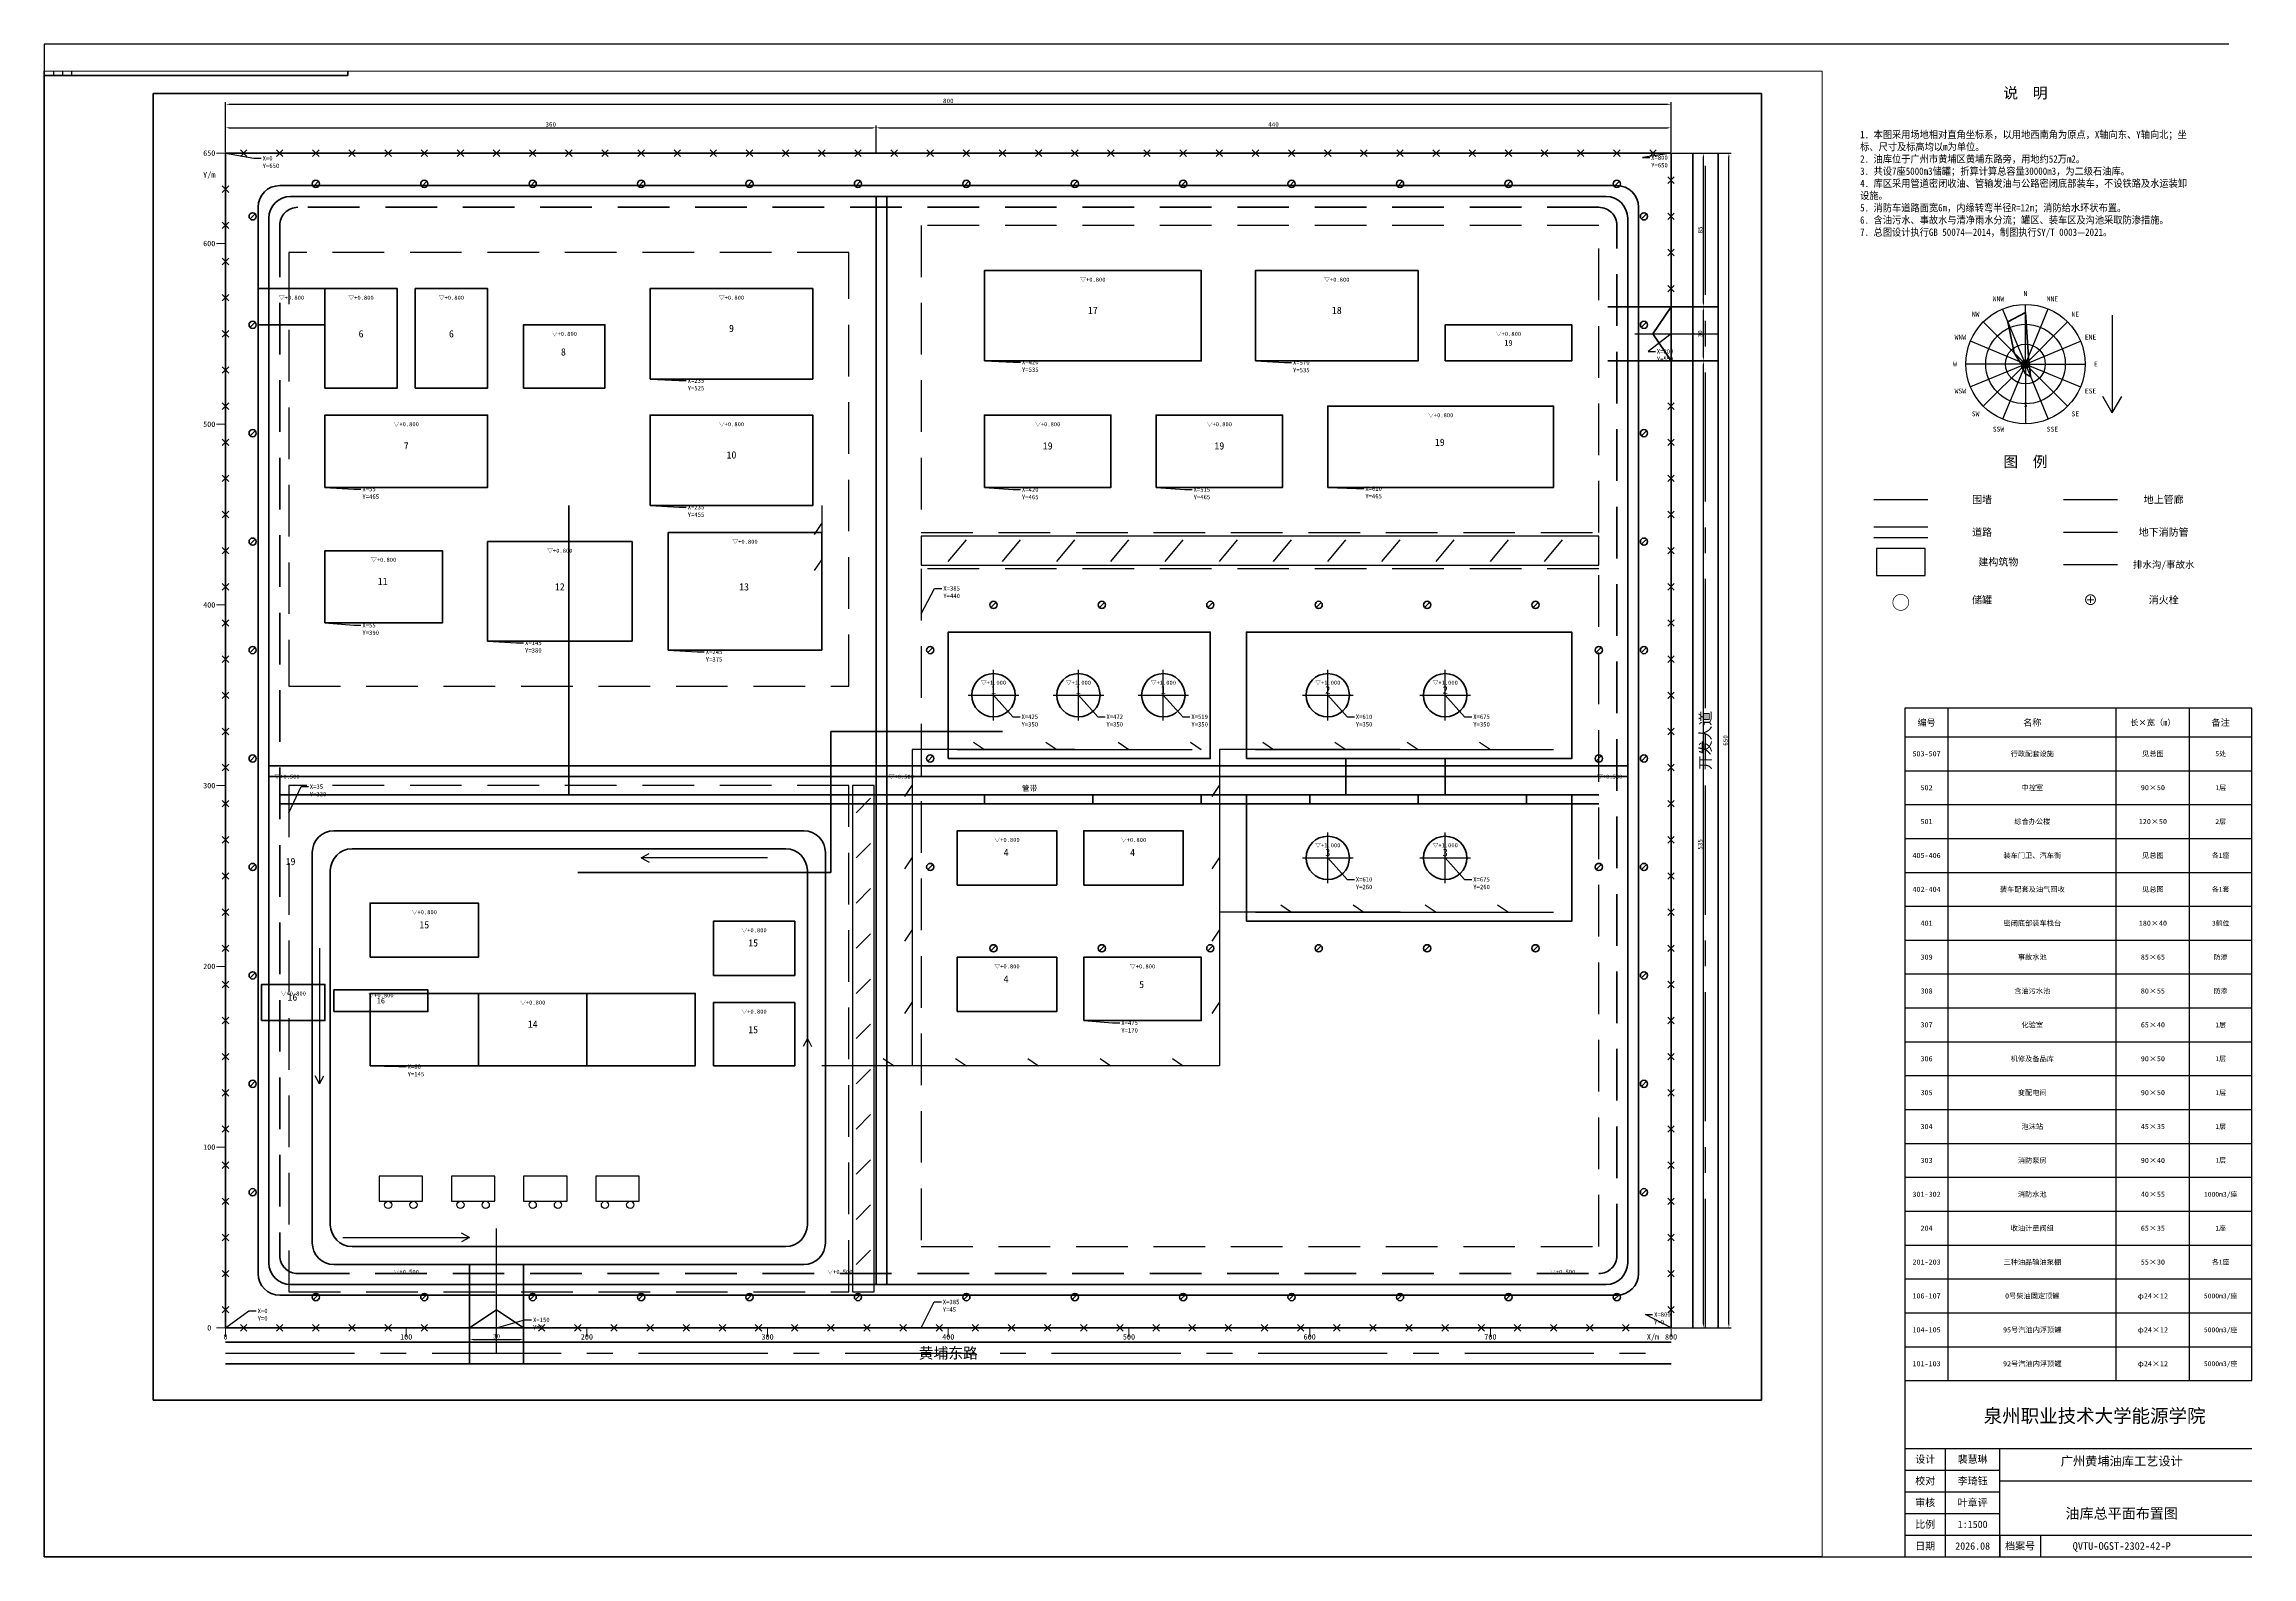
# Paper-space layout '总平面图' of a CAD drawing. Header units: millimetres. Extents: x 25 to 840, y 26 to 584.
# The model-space entities are those that its viewports show. They can reach past a viewport. Long polylines and large blocks are cut down to what shows.
import ezdxf
from ezdxf import colors
from ezdxf.entities.mleader import LeaderData, LeaderLine
from ezdxf.enums import TextEntityAlignment as Align
from ezdxf.math import Vec2, Vec3

# ---------------------------------------------------------------- set-up
doc = ezdxf.new("R2010")
doc.units = ezdxf.units.MM
doc.linetypes.add('CENTER', pattern=[50.8, 31.75, -6.35, 6.35, -6.35])
doc.linetypes.add('DASHED', pattern=[19.05, 12.7, -6.35])
for name, color, linetype, lineweight in [('01-用地红线', 7, 'Continuous', 70), ('02-围墙', 7, 'Continuous', 50), ('03-道路', 7, 'Continuous', 35), ('04-防火堤', 7, 'Continuous', 50), ('05-储罐', 7, 'Continuous', 50), ('06-建构筑物', 7, 'Continuous', 35), ('07-管带', 7, 'Continuous', 35), ('08-消防管网', 7, 'DASHED', 35), ('09-排水沟', 7, 'DASHED', 25), ('10-文字', 7, 'Continuous', 25), ('11-尺寸', 7, 'Continuous', 25), ('12-箭头', 7, 'Continuous', 25), ('12-风向图', 7, 'Continuous', 25), ('13-中心线', 7, 'CENTER', 25), ('13-图框', 7, 'Continuous', 50), ('14-分区界线', 7, 'DASHED', 25), ('15-消防设施', 7, 'Continuous', 35), ('16-绿化', 7, 'Continuous', 25), ('17-车辆', 7, 'Continuous', 25), ('20-坐标标注', 7, 'Continuous', 18)]:
    doc.layers.add(name, color=color, linetype=linetype, lineweight=lineweight)
doc.styles.add('QVTU-宋体', font='', dxfattribs={"width": 0.9})
doc.styles.add('QVTU-黑体', font='simhei.ttf', dxfattribs={"width": 0.95})
doc.styles.get("Standard").update_dxf_attribs({"font": ''})
doc.styles.get('QVTU-宋体').set_extended_font_data('SimSun')
doc.styles.get('Standard').set_extended_font_data('SimSun')
doc.dimstyles.new('ISO-25', dxfattribs={"dimtxt": 2.5, "dimasz": 2.5, "dimexe": 1.25, "dimexo": 0.625, "dimtad": 1, "dimtxsty": 'Standard', "dimcen": 2.5, "dimadec": 0, "dimazin": 0, "dimtfac": 1, "dimtmove": 0, "dimatfit": 3, "dimfxl": 1, "dimarcsym": 0})

# ---------------------------------------------------------------- blocks, each defined once
blk = doc.blocks.new('_None')
blk = doc.blocks.new('*D16')
at = {"layer": '11-尺寸', "color": 0, "lineweight": -2, "transparency": 16777216}
for p, q in [((0, 695.6), (0, 710.2)), ((2, 709), (358, 709)), ((360, 695.6), (360, 710.2))]:
    blk.add_line(p, q, dxfattribs=at)
at = {"layer": '11-尺寸', "color": 0, "transparency": 16777216}
for points in [[(2, 709.3), (2, 708.7), (0, 709)], [(358, 709.3), (358, 708.7), (360, 709)]]:
    blk.add_solid(points, dxfattribs=at)
at = {"layer": 'Defpoints', "color": 0, "transparency": 16777216}
for p in [(360, 709), (0, 695), (360, 695)]:
    blk.add_point(p, dxfattribs=at)
at = {"layer": '11-尺寸', "color": 0, "transparency": 16777216, "insert": (180, 710.9), "char_height": 2.5, "attachment_point": 5}
blk.add_mtext('360', dxfattribs=at)
blk = doc.blocks.new('*D17')
at = {"layer": '11-尺寸', "color": 0, "lineweight": -2, "transparency": 16777216}
for p, q in [((360, 695.6), (360, 710.2)), ((362, 709), (798, 709)), ((800, 695.6), (800, 710.2))]:
    blk.add_line(p, q, dxfattribs=at)
at = {"layer": '11-尺寸', "color": 0, "transparency": 16777216}
for points in [[(362, 709.3), (362, 708.7), (360, 709)], [(798, 709.3), (798, 708.7), (800, 709)]]:
    blk.add_solid(points, dxfattribs=at)
at = {"layer": 'Defpoints', "color": 0, "transparency": 16777216}
for p in [(800, 709), (360, 695), (800, 695)]:
    blk.add_point(p, dxfattribs=at)
at = {"layer": '11-尺寸', "color": 0, "transparency": 16777216, "insert": (580, 710.9), "char_height": 2.5, "attachment_point": 5}
blk.add_mtext('440', dxfattribs=at)
blk = doc.blocks.new('*D18')
at = {"layer": '11-尺寸', "color": 0, "lineweight": -2, "transparency": 16777216}
for p, q in [((0, 695.6), (0, 723.2)), ((2, 722), (798, 722)), ((800, 695.6), (800, 723.2))]:
    blk.add_line(p, q, dxfattribs=at)
at = {"layer": '11-尺寸', "color": 0, "transparency": 16777216}
for points in [[(2, 722.3), (2, 721.7), (0, 722)], [(798, 722.3), (798, 721.7), (800, 722)]]:
    blk.add_solid(points, dxfattribs=at)
at = {"layer": 'Defpoints', "color": 0, "transparency": 16777216}
for p in [(800, 722), (0, 695), (800, 695)]:
    blk.add_point(p, dxfattribs=at)
at = {"layer": '11-尺寸', "color": 0, "transparency": 16777216, "insert": (400, 723.9), "char_height": 2.5, "attachment_point": 5}
blk.add_mtext('800', dxfattribs=at)
blk = doc.blocks.new('*D19')
at = {"layer": '11-尺寸', "color": 0, "lineweight": -2, "transparency": 16777216}
for p, q in [((135, 44.4), (135, 37.2)), ((137, 38.5), (163, 38.5)), ((165, 44.4), (165, 37.2))]:
    blk.add_line(p, q, dxfattribs=at)
at = {"layer": '11-尺寸', "color": 0, "transparency": 16777216}
for points in [[(137, 38.8), (137, 38.2), (135, 38.5)], [(163, 38.8), (163, 38.2), (165, 38.5)]]:
    blk.add_solid(points, dxfattribs=at)
at = {"layer": 'Defpoints', "color": 0, "transparency": 16777216}
for p in [(135, 45), (165, 45), (165, 38.5)]:
    blk.add_point(p, dxfattribs=at)
at = {"layer": '11-尺寸', "color": 0, "transparency": 16777216, "insert": (150, 40.4), "char_height": 2.5, "attachment_point": 5}
blk.add_mtext('30', dxfattribs=at)
blk = doc.blocks.new('*D20')
at = {"layer": '11-尺寸', "color": 0, "lineweight": -2, "transparency": 16777216}
for p, q in [((800.6, 580), (819.2, 580)), ((818, 47), (818, 578)), ((800.6, 45), (819.2, 45))]:
    blk.add_line(p, q, dxfattribs=at)
at = {"layer": '11-尺寸', "color": 0, "transparency": 16777216}
for points in [[(817.7, 578), (818.3, 578), (818, 580)], [(817.7, 47), (818.3, 47), (818, 45)]]:
    blk.add_solid(points, dxfattribs=at)
at = {"layer": 'Defpoints', "color": 0, "transparency": 16777216}
for p in [(800, 580), (818, 580), (800, 45)]:
    blk.add_point(p, dxfattribs=at)
at = {"layer": '11-尺寸', "color": 0, "transparency": 16777216, "insert": (816.1, 312.5), "char_height": 2.5, "attachment_point": 5, "rotation": 90}
blk.add_mtext('535', dxfattribs=at)
blk = doc.blocks.new('*D21')
at = {"layer": '11-尺寸', "color": 0, "lineweight": -2, "transparency": 16777216}
for p, q in [((800.6, 610), (819.2, 610)), ((818, 582), (818, 608)), ((800.6, 580), (819.2, 580))]:
    blk.add_line(p, q, dxfattribs=at)
at = {"layer": '11-尺寸', "color": 0, "transparency": 16777216}
for points in [[(817.7, 608), (818.3, 608), (818, 610)], [(817.7, 582), (818.3, 582), (818, 580)]]:
    blk.add_solid(points, dxfattribs=at)
at = {"layer": 'Defpoints', "color": 0, "transparency": 16777216}
for p in [(800, 610), (818, 610), (800, 580)]:
    blk.add_point(p, dxfattribs=at)
at = {"layer": '11-尺寸', "color": 0, "transparency": 16777216, "insert": (816.1, 595), "char_height": 2.5, "attachment_point": 5, "rotation": 90}
blk.add_mtext('30', dxfattribs=at)
blk = doc.blocks.new('*D22')
at = {"layer": '11-尺寸', "color": 0, "lineweight": -2, "transparency": 16777216}
for p, q in [((800.6, 695), (819.2, 695)), ((818, 612), (818, 693)), ((800.6, 610), (819.2, 610))]:
    blk.add_line(p, q, dxfattribs=at)
at = {"layer": '11-尺寸', "color": 0, "transparency": 16777216}
for points in [[(817.7, 693), (818.3, 693), (818, 695)], [(817.7, 612), (818.3, 612), (818, 610)]]:
    blk.add_solid(points, dxfattribs=at)
at = {"layer": 'Defpoints', "color": 0, "transparency": 16777216}
for p in [(800, 695), (818, 695), (800, 610)]:
    blk.add_point(p, dxfattribs=at)
at = {"layer": '11-尺寸', "color": 0, "transparency": 16777216, "insert": (816.1, 652.5), "char_height": 2.5, "attachment_point": 5, "rotation": 90}
blk.add_mtext('85', dxfattribs=at)
blk = doc.blocks.new('*D23')
at = {"layer": '11-尺寸', "color": 0, "lineweight": -2, "transparency": 16777216}
for p, q in [((800.6, 695), (833.2, 695)), ((832, 47), (832, 693)), ((800.6, 45), (833.2, 45))]:
    blk.add_line(p, q, dxfattribs=at)
at = {"layer": '11-尺寸', "color": 0, "transparency": 16777216}
for points in [[(831.7, 693), (832.3, 693), (832, 695)], [(831.7, 47), (832.3, 47), (832, 45)]]:
    blk.add_solid(points, dxfattribs=at)
at = {"layer": 'Defpoints', "color": 0, "transparency": 16777216}
for p in [(800, 695), (832, 695), (800, 45)]:
    blk.add_point(p, dxfattribs=at)
at = {"layer": '11-尺寸', "color": 0, "transparency": 16777216, "insert": (830.1, 370), "char_height": 2.5, "attachment_point": 5, "rotation": 90}
blk.add_mtext('650', dxfattribs=at)

msp = doc.modelspace()

# ---------------------------------------------------------------- linework, layer by layer
at = {"layer": '01-用地红线'}
msp.add_lwpolyline([(0, 45), (800, 45), (800, 695), (0, 695)], close=True, dxfattribs=at)
at = {"layer": '02-围墙', "linetype": 'Continuous', "lineweight": 25}
for p, q in [((8.2, 693.2), (11.8, 696.8)), ((8.2, 696.8), (11.8, 693.2)), ((28.2, 693.2), (31.8, 696.8)), ((28.2, 696.8), (31.8, 693.2)), ((48.2, 693.2), (51.8, 696.8)), ((48.2, 696.8), (51.8, 693.2)), ((68.2, 693.2), (71.8, 696.8)), ((68.2, 696.8), (71.8, 693.2)), ((88.2, 693.2), (91.8, 696.8)), ((88.2, 696.8), (91.8, 693.2)), ((108.2, 693.2), (111.8, 696.8)), ((108.2, 696.8), (111.8, 693.2)), ((128.2, 693.2), (131.8, 696.8)), ((128.2, 696.8), (131.8, 693.2)), ((148.2, 693.2), (151.8, 696.8)), ((148.2, 696.8), (151.8, 693.2)), ((168.2, 693.2), (171.8, 696.8)), ((168.2, 696.8), (171.8, 693.2)), ((188.2, 693.2), (191.8, 696.8)), ((188.2, 696.8), (191.8, 693.2)), ((208.2, 693.2), (211.8, 696.8)), ((208.2, 696.8), (211.8, 693.2)), ((228.2, 693.2), (231.8, 696.8)), ((228.2, 696.8), (231.8, 693.2)), ((248.2, 693.2), (251.8, 696.8)), ((248.2, 696.8), (251.8, 693.2)), ((268.2, 693.2), (271.8, 696.8)), ((268.2, 696.8), (271.8, 693.2)), ((288.2, 693.2), (291.8, 696.8)), ((288.2, 696.8), (291.8, 693.2)), ((308.2, 693.2), (311.8, 696.8)), ((308.2, 696.8), (311.8, 693.2)), ((328.2, 693.2), (331.8, 696.8)), ((328.2, 696.8), (331.8, 693.2)), ((348.2, 693.2), (351.8, 696.8)), ((348.2, 696.8), (351.8, 693.2)), ((368.2, 693.2), (371.8, 696.8)), ((368.2, 696.8), (371.8, 693.2)), ((388.2, 693.2), (391.8, 696.8)), ((388.2, 696.8), (391.8, 693.2)), ((408.2, 693.2), (411.8, 696.8)), ((408.2, 696.8), (411.8, 693.2)), ((428.2, 693.2), (431.8, 696.8)), ((428.2, 696.8), (431.8, 693.2)), ((448.2, 693.2), (451.8, 696.8)), ((448.2, 696.8), (451.8, 693.2)), ((468.2, 693.2), (471.8, 696.8)), ((468.2, 696.8), (471.8, 693.2)), ((488.2, 693.2), (491.8, 696.8)), ((488.2, 696.8), (491.8, 693.2)), ((508.2, 693.2), (511.8, 696.8)), ((508.2, 696.8), (511.8, 693.2)), ((528.2, 693.2), (531.8, 696.8)), ((528.2, 696.8), (531.8, 693.2)), ((548.2, 693.2), (551.8, 696.8)), ((548.2, 696.8), (551.8, 693.2)), ((568.2, 693.2), (571.8, 696.8)), ((568.2, 696.8), (571.8, 693.2)), ((588.2, 693.2), (591.8, 696.8)), ((588.2, 696.8), (591.8, 693.2)), ((608.2, 693.2), (611.8, 696.8)), ((608.2, 696.8), (611.8, 693.2)), ((628.2, 693.2), (631.8, 696.8)), ((628.2, 696.8), (631.8, 693.2)), ((648.2, 693.2), (651.8, 696.8)), ((648.2, 696.8), (651.8, 693.2)), ((668.2, 693.2), (671.8, 696.8)), ((668.2, 696.8), (671.8, 693.2)), ((688.2, 693.2), (691.8, 696.8)), ((688.2, 696.8), (691.8, 693.2)), ((708.2, 693.2), (711.8, 696.8)), ((708.2, 696.8), (711.8, 693.2)), ((728.2, 693.2), (731.8, 696.8)), ((728.2, 696.8), (731.8, 693.2)), ((748.2, 693.2), (751.8, 696.8)), ((748.2, 696.8), (751.8, 693.2)), ((768.2, 693.2), (771.8, 696.8)), ((768.2, 696.8), (771.8, 693.2)), ((788.2, 693.2), (791.8, 696.8)), ((788.2, 696.8), (791.8, 693.2)), ((-1.8, 673.2), (1.8, 676.8)), ((-1.8, 676.8), (1.8, 673.2)), ((798.2, 678.2), (801.8, 681.8)), ((798.2, 681.8), (801.8, 678.2)), ((798.2, 658.2), (801.8, 661.8)), ((798.2, 661.8), (801.8, 658.2)), ((-1.8, 653.2), (1.8, 656.8)), ((-1.8, 656.8), (1.8, 653.2)), ((-1.8, 633.2), (1.8, 636.8)), ((-1.8, 636.8), (1.8, 633.2)), ((798.2, 638.2), (801.8, 641.8)), ((798.2, 641.8), (801.8, 638.2)), ((-1.8, 613.2), (1.8, 616.8)), ((-1.8, 616.8), (1.8, 613.2)), ((798.2, 618.2), (801.8, 621.8)), ((798.2, 621.8), (801.8, 618.2)), ((-1.8, 593.2), (1.8, 596.8)), ((-1.8, 596.8), (1.8, 593.2)), ((-1.8, 573.2), (1.8, 576.8)), ((-1.8, 576.8), (1.8, 573.2)), ((-1.8, 553.2), (1.8, 556.8)), ((-1.8, 556.8), (1.8, 553.2)), ((798.2, 553.2), (801.8, 556.8)), ((798.2, 556.8), (801.8, 553.2)), ((-1.8, 533.2), (1.8, 536.8)), ((-1.8, 536.8), (1.8, 533.2)), ((798.2, 533.2), (801.8, 536.8)), ((798.2, 536.8), (801.8, 533.2)), ((-1.8, 513.2), (1.8, 516.8)), ((-1.8, 516.8), (1.8, 513.2)), ((798.2, 513.2), (801.8, 516.8)), ((798.2, 516.8), (801.8, 513.2)), ((-1.8, 493.2), (1.8, 496.8)), ((-1.8, 496.8), (1.8, 493.2)), ((798.2, 493.2), (801.8, 496.8)), ((798.2, 496.8), (801.8, 493.2)), ((-1.8, 473.2), (1.8, 476.8)), ((-1.8, 476.8), (1.8, 473.2)), ((798.2, 473.2), (801.8, 476.8)), ((798.2, 476.8), (801.8, 473.2)), ((-1.8, 453.2), (1.8, 456.8)), ((-1.8, 456.8), (1.8, 453.2)), ((798.2, 453.2), (801.8, 456.8)), ((798.2, 456.8), (801.8, 453.2)), ((-1.8, 433.2), (1.8, 436.8)), ((-1.8, 436.8), (1.8, 433.2)), ((798.2, 433.2), (801.8, 436.8)), ((798.2, 436.8), (801.8, 433.2)), ((-1.8, 413.2), (1.8, 416.8)), ((-1.8, 416.8), (1.8, 413.2)), ((798.2, 413.2), (801.8, 416.8)), ((798.2, 416.8), (801.8, 413.2)), ((-1.8, 393.2), (1.8, 396.8)), ((-1.8, 396.8), (1.8, 393.2)), ((798.2, 393.2), (801.8, 396.8)), ((798.2, 396.8), (801.8, 393.2)), ((-1.8, 373.2), (1.8, 376.8)), ((-1.8, 376.8), (1.8, 373.2)), ((798.2, 373.2), (801.8, 376.8)), ((798.2, 376.8), (801.8, 373.2)), ((-1.8, 353.2), (1.8, 356.8)), ((-1.8, 356.8), (1.8, 353.2)), ((798.2, 353.2), (801.8, 356.8)), ((798.2, 356.8), (801.8, 353.2)), ((-1.8, 333.2), (1.8, 336.8)), ((-1.8, 336.8), (1.8, 333.2)), ((798.2, 333.2), (801.8, 336.8)), ((798.2, 336.8), (801.8, 333.2)), ((-1.8, 313.2), (1.8, 316.8)), ((-1.8, 316.8), (1.8, 313.2)), ((798.2, 313.2), (801.8, 316.8)), ((798.2, 316.8), (801.8, 313.2)), ((-1.8, 293.2), (1.8, 296.8)), ((-1.8, 296.8), (1.8, 293.2)), ((798.2, 293.2), (801.8, 296.8)), ((798.2, 296.8), (801.8, 293.2)), ((-1.8, 273.2), (1.8, 276.8)), ((-1.8, 276.8), (1.8, 273.2)), ((798.2, 273.2), (801.8, 276.8)), ((798.2, 276.8), (801.8, 273.2)), ((-1.8, 253.2), (1.8, 256.8)), ((-1.8, 256.8), (1.8, 253.2)), ((798.2, 253.2), (801.8, 256.8)), ((798.2, 256.8), (801.8, 253.2)), ((-1.8, 233.2), (1.8, 236.8)), ((-1.8, 236.8), (1.8, 233.2)), ((798.2, 233.2), (801.8, 236.8)), ((798.2, 236.8), (801.8, 233.2)), ((-1.8, 213.2), (1.8, 216.8)), ((-1.8, 216.8), (1.8, 213.2)), ((798.2, 213.2), (801.8, 216.8)), ((798.2, 216.8), (801.8, 213.2)), ((-1.8, 193.2), (1.8, 196.8)), ((-1.8, 196.8), (1.8, 193.2)), ((798.2, 193.2), (801.8, 196.8)), ((798.2, 196.8), (801.8, 193.2)), ((-1.8, 173.2), (1.8, 176.8)), ((-1.8, 176.8), (1.8, 173.2)), ((798.2, 173.2), (801.8, 176.8)), ((798.2, 176.8), (801.8, 173.2)), ((-1.8, 153.2), (1.8, 156.8)), ((-1.8, 156.8), (1.8, 153.2)), ((798.2, 153.2), (801.8, 156.8)), ((798.2, 156.8), (801.8, 153.2)), ((-1.8, 133.2), (1.8, 136.8)), ((-1.8, 136.8), (1.8, 133.2)), ((798.2, 133.2), (801.8, 136.8)), ((798.2, 136.8), (801.8, 133.2)), ((-1.8, 113.2), (1.8, 116.8)), ((-1.8, 116.8), (1.8, 113.2)), ((798.2, 113.2), (801.8, 116.8)), ((798.2, 116.8), (801.8, 113.2)), ((-1.8, 93.2), (1.8, 96.8)), ((-1.8, 96.8), (1.8, 93.2)), ((798.2, 93.2), (801.8, 96.8)), ((798.2, 96.8), (801.8, 93.2)), ((-1.8, 73.2), (1.8, 76.8)), ((-1.8, 76.8), (1.8, 73.2)), ((798.2, 73.2), (801.8, 76.8)), ((798.2, 76.8), (801.8, 73.2)), ((-1.8, 53.2), (1.8, 56.8)), ((-1.8, 56.8), (1.8, 53.2)), ((798.2, 53.2), (801.8, 56.8)), ((798.2, 56.8), (801.8, 53.2)), ((8.2, 43.2), (11.8, 46.8)), ((8.2, 46.8), (11.8, 43.2)), ((28.2, 43.2), (31.8, 46.8)), ((28.2, 46.8), (31.8, 43.2)), ((48.2, 43.2), (51.8, 46.8)), ((48.2, 46.8), (51.8, 43.2)), ((68.2, 43.2), (71.8, 46.8)), ((68.2, 46.8), (71.8, 43.2)), ((88.2, 43.2), (91.8, 46.8)), ((88.2, 46.8), (91.8, 43.2)), ((108.2, 43.2), (111.8, 46.8)), ((108.2, 46.8), (111.8, 43.2)), ((173.2, 43.2), (176.8, 46.8)), ((173.2, 46.8), (176.8, 43.2)), ((193.2, 43.2), (196.8, 46.8)), ((193.2, 46.8), (196.8, 43.2)), ((213.2, 43.2), (216.8, 46.8)), ((213.2, 46.8), (216.8, 43.2)), ((233.2, 43.2), (236.8, 46.8)), ((233.2, 46.8), (236.8, 43.2)), ((253.2, 43.2), (256.8, 46.8)), ((253.2, 46.8), (256.8, 43.2)), ((273.2, 43.2), (276.8, 46.8)), ((273.2, 46.8), (276.8, 43.2)), ((293.2, 43.2), (296.8, 46.8)), ((293.2, 46.8), (296.8, 43.2)), ((313.2, 43.2), (316.8, 46.8)), ((313.2, 46.8), (316.8, 43.2)), ((333.2, 43.2), (336.8, 46.8)), ((333.2, 46.8), (336.8, 43.2)), ((353.2, 43.2), (356.8, 46.8)), ((353.2, 46.8), (356.8, 43.2)), ((373.2, 43.2), (376.8, 46.8)), ((373.2, 46.8), (376.8, 43.2)), ((393.2, 43.2), (396.8, 46.8)), ((393.2, 46.8), (396.8, 43.2)), ((413.2, 43.2), (416.8, 46.8)), ((413.2, 46.8), (416.8, 43.2)), ((433.2, 43.2), (436.8, 46.8)), ((433.2, 46.8), (436.8, 43.2)), ((453.2, 43.2), (456.8, 46.8)), ((453.2, 46.8), (456.8, 43.2)), ((473.2, 43.2), (476.8, 46.8)), ((473.2, 46.8), (476.8, 43.2)), ((493.2, 43.2), (496.8, 46.8)), ((493.2, 46.8), (496.8, 43.2)), ((513.2, 43.2), (516.8, 46.8)), ((513.2, 46.8), (516.8, 43.2)), ((533.2, 43.2), (536.8, 46.8)), ((533.2, 46.8), (536.8, 43.2)), ((553.2, 43.2), (556.8, 46.8)), ((553.2, 46.8), (556.8, 43.2)), ((573.2, 43.2), (576.8, 46.8)), ((573.2, 46.8), (576.8, 43.2)), ((593.2, 43.2), (596.8, 46.8)), ((593.2, 46.8), (596.8, 43.2)), ((613.2, 43.2), (616.8, 46.8)), ((613.2, 46.8), (616.8, 43.2)), ((633.2, 43.2), (636.8, 46.8)), ((633.2, 46.8), (636.8, 43.2)), ((653.2, 43.2), (656.8, 46.8)), ((653.2, 46.8), (656.8, 43.2)), ((673.2, 43.2), (676.8, 46.8)), ((673.2, 46.8), (676.8, 43.2)), ((693.2, 43.2), (696.8, 46.8)), ((693.2, 46.8), (696.8, 43.2)), ((713.2, 43.2), (716.8, 46.8)), ((713.2, 46.8), (716.8, 43.2)), ((733.2, 43.2), (736.8, 46.8)), ((733.2, 46.8), (736.8, 43.2)), ((753.2, 43.2), (756.8, 46.8)), ((753.2, 46.8), (756.8, 43.2)), ((773.2, 43.2), (776.8, 46.8)), ((773.2, 46.8), (776.8, 43.2))]:
    msp.add_line(p, q, dxfattribs=at)
at = {"layer": '02-围墙', "linetype": 'Continuous', "lineweight": 50}
for p, q in [((800, 695), (0, 695)), ((0, 695), (0, 45)), ((800, 610), (800, 695)), ((800, 45), (800, 580)), ((0, 45), (135, 45)), ((165, 45), (800, 45))]:
    msp.add_line(p, q, dxfattribs=at)
at = {"layer": '02-围墙', "linetype": 'Continuous', "lineweight": 35}
for p, q in [((800, 610), (790, 595)), ((800, 580), (790, 595)), ((135, 45), (150, 55)), ((165, 45), (150, 55))]:
    msp.add_line(p, q, dxfattribs=at)
at = {"layer": '03-道路'}
for p, q in [((812, 45), (812, 695)), ((826, 45), (826, 695)), ((360, 69), (360, 671)), ((366, 69), (366, 671)), ((765, 610), (826, 610)), ((765, 580), (826, 580)), ((24, 356), (776, 356)), ((24, 350), (776, 350)), ((135, 25), (135, 80)), ((165, 25), (165, 80)), ((0, 37), (800, 37)), ((0, 25), (800, 25))]:
    msp.add_line(p, q, dxfattribs=at)
for points in [[(18, 75, 0.41421356), (30, 63), (770, 63, 0.41421356), (782, 75), (782, 665, 0.41421356), (770, 677), (30, 677, 0.41421356), (18, 665)], [(24, 81, 0.41421356), (36, 69), (764, 69, 0.41421356), (776, 81), (776, 659, 0.41421356), (764, 671), (36, 671, 0.41421356), (24, 659)], [(48, 92, 0.41421356), (60, 80), (320, 80, 0.41421356), (332, 92), (332, 308, 0.41421356), (320, 320), (60, 320, 0.41421356), (48, 308)], [(58, 102, 0.41421356), (70, 90), (310, 90, 0.41421356), (322, 102), (322, 298, 0.41421356), (310, 310), (70, 310, 0.41421356), (58, 298)]]:
    msp.add_lwpolyline(points, format="xyb", close=True, dxfattribs=at)
at = {"layer": '04-防火堤'}
for points in [[(400, 360), (545, 360), (545, 430), (400, 430)], [(565, 360), (745, 360), (745, 430), (565, 430)], [(565, 270), (745, 270), (745, 340), (565, 340)]]:
    msp.add_lwpolyline(points, close=True, dxfattribs=at)
at = {"layer": '05-储罐'}
for centre in [(425, 395), (472, 395), (519, 395), (610, 395), (675, 395), (610, 305), (675, 305)]:
    msp.add_circle(centre, 12, dxfattribs=at)
at = {"layer": '06-建构筑物'}
for p, q in [((140, 190), (140, 230)), ((200, 190), (200, 230))]:
    msp.add_line(p, q, dxfattribs=at)
for points in [[(420, 580), (540, 580), (540, 630), (420, 630)], [(570, 580), (660, 580), (660, 630), (570, 630)], [(18, 600), (55, 600), (55, 620), (18, 620)], [(55, 565), (95, 565), (95, 620), (55, 620)], [(105, 565), (145, 565), (145, 620), (105, 620)], [(235, 570), (325, 570), (325, 620), (235, 620)], [(165, 565), (210, 565), (210, 600), (165, 600)], [(675, 580), (745, 580), (745, 600), (675, 600)], [(55, 510), (145, 510), (145, 550), (55, 550)], [(235, 500), (325, 500), (325, 550), (235, 550)], [(420, 510), (490, 510), (490, 550), (420, 550)], [(515, 510), (585, 510), (585, 550), (515, 550)], [(610, 510), (735, 510), (735, 555), (610, 555)], [(145, 425), (225, 425), (225, 480), (145, 480)], [(245, 420), (330, 420), (330, 485), (245, 485)], [(55, 435), (120, 435), (120, 475), (55, 475)], [(405, 290), (460, 290), (460, 320), (405, 320)], [(475, 290), (530, 290), (530, 320), (475, 320)], [(80, 250), (140, 250), (140, 280), (80, 280)], [(270, 240), (315, 240), (315, 270), (270, 270)], [(405, 220), (460, 220), (460, 250), (405, 250)], [(475, 215), (540, 215), (540, 250), (475, 250)], [(20, 215), (55, 215), (55, 235), (20, 235)], [(60, 220), (112, 220), (112, 232), (60, 232)], [(80, 190), (260, 190), (260, 230), (80, 230)], [(270, 190), (315, 190), (315, 225), (270, 225)]]:
    msp.add_lwpolyline(points, close=True, dxfattribs=at)
at = {"layer": '07-管带'}
for p, q in [((190, 340), (190, 500)), ((335, 297), (335, 375)), ((335, 375), (430, 375)), ((620, 340), (620, 360)), ((675, 340), (675, 360)), ((30, 340), (760, 340)), ((30, 335), (760, 335)), ((420, 335), (420, 340)), ((480, 335), (480, 340)), ((540, 335), (540, 340)), ((600, 335), (600, 340)), ((660, 335), (660, 340)), ((720, 335), (720, 340)), ((195, 297), (335, 297))]:
    msp.add_line(p, q, dxfattribs=at)
at = {"layer": '08-消防管网'}
for p, q in [((360, 85), (360, 655)), ((40, 350), (760, 350))]:
    msp.add_line(p, q, dxfattribs=at)
msp.add_lwpolyline([(30, 85, 0.41421356), (40, 75), (760, 75, 0.41421356), (770, 85), (770, 655, 0.41421356), (760, 665), (40, 665, 0.41421356), (30, 655)], format="xyb", close=True, dxfattribs=at)
at = {"layer": '09-排水沟', "linetype": 'Continuous', "lineweight": 25}
for p, q in [((326, 484), (330, 490)), ((326, 464), (330, 470)), ((414, 369), (420, 365)), ((454, 369), (460, 365)), ((494, 369), (500, 365)), ((534, 369), (540, 365)), ((574, 369), (580, 365)), ((614, 369), (620, 365)), ((654, 369), (660, 365)), ((694, 369), (700, 365)), ((376, 339), (380, 345)), ((546, 339), (550, 345)), ((376, 299), (380, 305)), ((546, 299), (550, 305)), ((584, 279), (590, 275)), ((624, 279), (630, 275)), ((664, 279), (670, 275)), ((704, 279), (710, 275)), ((376, 259), (380, 265)), ((546, 259), (550, 265)), ((376, 219), (380, 225)), ((546, 219), (550, 225)), ((364, 194), (370, 190)), ((404, 194), (410, 190)), ((444, 194), (450, 190)), ((484, 194), (490, 190)), ((524, 194), (530, 190))]:
    msp.add_line(p, q, dxfattribs=at)
at = {"layer": '09-排水沟', "linetype": 'Continuous'}
for p, q in [((330, 500), (330, 450)), ((405, 365), (380, 365)), ((380, 365), (380, 190)), ((405, 365), (535, 365)), ((470, 365), (405, 365)), ((570, 365), (550, 365)), ((550, 365), (550, 190)), ((570, 365), (735, 365)), ((650, 365), (570, 365)), ((570, 275), (550, 275)), ((570, 275), (735, 275)), ((650, 275), (570, 275)), ((550, 190), (330, 190))]:
    msp.add_line(p, q, dxfattribs=at)
at = {"layer": '10-文字'}
msp.add_line((-100.372, 755.276), (-100.372, -81.724), dxfattribs=at)
at = {"layer": '12-箭头'}
for p, q in [((230, 305), (234.408, 307.36)), ((300, 305), (230, 305)), ((230, 305), (234.408, 302.64)), ((52, 255), (52, 180)), ((322, 205), (319.64, 200.592)), ((322, 135), (322, 205)), ((322, 205), (324.36, 200.592)), ((52, 180), (49.64, 184.408)), ((52, 180), (54.36, 184.408)), ((65, 95), (135, 95)), ((135, 95), (130.592, 97.36)), ((135, 95), (130.592, 92.64))]:
    msp.add_line(p, q, dxfattribs=at)
at = {"layer": '13-中心线'}
for p, q in [((819, 45), (819, 695)), ((780, 595), (826, 595)), ((425, 381), (425, 409)), ((472, 381), (472, 409)), ((519, 381), (519, 409)), ((610, 381), (610, 409)), ((675, 381), (675, 409)), ((411, 395), (439, 395)), ((458, 395), (486, 395)), ((505, 395), (533, 395)), ((596, 395), (624, 395)), ((661, 395), (689, 395)), ((610, 291), (610, 319)), ((675, 291), (675, 319)), ((596, 305), (624, 305)), ((661, 305), (689, 305)), ((150, 31), (150, 100)), ((0, 31), (800, 31))]:
    msp.add_line(p, q, dxfattribs=at)
at = {"layer": '13-图框', "lineweight": 70}
for p, q in [((-100.372, 755.276), (-100.372, -81.724)), ((-100.372, -81.724), (1121.379, -81.724))]:
    msp.add_line(p, q, dxfattribs=at)
at = {"layer": '13-图框', "linetype": 'Continuous', "lineweight": 25}
for p, q in [((-95, 738), (-95, 755.28)), ((-90, 738), (-90, 755.28)), ((-85, 738), (-85, 755.28)), ((-85, 738), (-85, 755.28)), ((-100.37, 742.32), (-85, 742.32))]:
    msp.add_line(p, q, dxfattribs=at)
at = {"layer": '13-图框', "lineweight": 35}
for p, q in [((67.629, 738), (67.629, 755.276)), ((-100.372, 738), (67.629, 738))]:
    msp.add_line(p, q, dxfattribs=at)
at = {"layer": '13-图框', "linetype": 'Continuous', "lineweight": 50}
for p, q in [((850, 728), (-40, 728)), ((-40, 728), (-40, 5)), ((850, 5), (850, 728)), ((-40, 5), (850, 5))]:
    msp.add_line(p, q, dxfattribs=at)
at = {"layer": '14-分区界线'}
for points in [[(385, 485), (760, 485), (760, 655), (385, 655)], [(35, 400), (345, 400), (345, 640), (35, 640)], [(385, 90), (760, 90), (760, 465), (385, 465)], [(35, 65), (345, 65), (345, 345), (35, 345)]]:
    msp.add_lwpolyline(points, close=True, dxfattribs=at)
at = {"layer": '15-消防设施', "linetype": 'Continuous', "lineweight": 35}
for p, q in [((48.6, 676.6), (51.4, 679.4)), ((108.6, 676.6), (111.4, 679.4)), ((168.6, 676.6), (171.4, 679.4)), ((228.6, 676.6), (231.4, 679.4)), ((288.6, 676.6), (291.4, 679.4)), ((348.6, 676.6), (351.4, 679.4)), ((408.6, 676.6), (411.4, 679.4)), ((468.6, 676.6), (471.4, 679.4)), ((528.6, 676.6), (531.4, 679.4)), ((588.6, 676.6), (591.4, 679.4)), ((648.6, 676.6), (651.4, 679.4)), ((708.6, 676.6), (711.4, 679.4)), ((768.6, 676.6), (771.4, 679.4)), ((13.6, 658.6), (16.4, 661.4)), ((783.6, 658.6), (786.4, 661.4)), ((13.6, 598.6), (16.4, 601.4)), ((783.6, 598.6), (786.4, 601.4)), ((13.6, 538.6), (16.4, 541.4)), ((783.6, 538.6), (786.4, 541.4)), ((13.6, 478.6), (16.4, 481.4)), ((783.6, 478.6), (786.4, 481.4)), ((423.6, 443.6), (426.4, 446.4)), ((483.6, 443.6), (486.4, 446.4)), ((543.6, 443.6), (546.4, 446.4)), ((603.6, 443.6), (606.4, 446.4)), ((663.6, 443.6), (666.4, 446.4)), ((723.6, 443.6), (726.4, 446.4)), ((13.6, 418.6), (16.4, 421.4)), ((388.6, 418.6), (391.4, 421.4)), ((758.6, 418.6), (761.4, 421.4)), ((783.6, 418.6), (786.4, 421.4)), ((13.6, 358.6), (16.4, 361.4)), ((388.6, 358.6), (391.4, 361.4)), ((758.6, 358.6), (761.4, 361.4)), ((783.6, 358.6), (786.4, 361.4)), ((13.6, 298.6), (16.4, 301.4)), ((388.6, 298.6), (391.4, 301.4)), ((758.6, 298.6), (761.4, 301.4)), ((783.6, 298.6), (786.4, 301.4)), ((423.6, 253.6), (426.4, 256.4)), ((483.6, 253.6), (486.4, 256.4)), ((543.6, 253.6), (546.4, 256.4)), ((603.6, 253.6), (606.4, 256.4)), ((663.6, 253.6), (666.4, 256.4)), ((723.6, 253.6), (726.4, 256.4)), ((13.6, 238.6), (16.4, 241.4)), ((783.6, 238.6), (786.4, 241.4)), ((13.6, 178.6), (16.4, 181.4)), ((783.6, 178.6), (786.4, 181.4)), ((13.6, 118.6), (16.4, 121.4)), ((783.6, 118.6), (786.4, 121.4)), ((48.6, 60.6), (51.4, 63.4)), ((108.6, 60.6), (111.4, 63.4)), ((168.6, 60.6), (171.4, 63.4)), ((228.6, 60.6), (231.4, 63.4)), ((288.6, 60.6), (291.4, 63.4)), ((348.6, 60.6), (351.4, 63.4)), ((408.6, 60.6), (411.4, 63.4)), ((468.6, 60.6), (471.4, 63.4)), ((528.6, 60.6), (531.4, 63.4)), ((588.6, 60.6), (591.4, 63.4)), ((648.6, 60.6), (651.4, 63.4)), ((708.6, 60.6), (711.4, 63.4)), ((768.6, 60.6), (771.4, 63.4))]:
    msp.add_line(p, q, dxfattribs=at)
at = {"layer": '15-消防设施', "lineweight": 35}
for centre in [(50, 678), (110, 678), (170, 678), (230, 678), (290, 678), (350, 678), (410, 678), (470, 678), (530, 678), (590, 678), (650, 678), (710, 678), (770, 678), (15, 660), (785, 660), (15, 600), (785, 600), (15, 540), (785, 540), (15, 480), (785, 480), (425, 445), (485, 445), (545, 445), (605, 445), (665, 445), (725, 445), (15, 420), (390, 420), (760, 420), (785, 420), (15, 360), (390, 360), (760, 360), (785, 360), (15, 300), (390, 300), (760, 300), (785, 300), (425, 255), (485, 255), (545, 255), (605, 255), (665, 255), (725, 255), (15, 240), (785, 240), (15, 180), (785, 180), (15, 120), (785, 120), (50, 62), (110, 62), (170, 62), (230, 62), (290, 62), (350, 62), (410, 62), (470, 62), (530, 62), (590, 62), (650, 62), (710, 62), (770, 62)]:
    msp.add_circle(centre, 2, dxfattribs=at)
at = {"layer": '16-绿化'}
for p, q in [((400, 469), (410, 481)), ((430, 469), (440, 481)), ((460, 469), (470, 481)), ((490, 469), (500, 481)), ((520, 469), (530, 481)), ((550, 469), (560, 481)), ((580, 469), (590, 481)), ((610, 469), (620, 481)), ((640, 469), (650, 481)), ((670, 469), (680, 481)), ((700, 469), (710, 481)), ((730, 469), (740, 481)), ((349, 330), (357, 338)), ((349, 305), (357, 313)), ((349, 280), (357, 288)), ((349, 255), (357, 263)), ((349, 230), (357, 238)), ((349, 205), (357, 213)), ((349, 180), (357, 188)), ((349, 155), (357, 163)), ((349, 130), (357, 138)), ((349, 105), (357, 113)), ((349, 80), (357, 88))]:
    msp.add_line(p, q, dxfattribs=at)
for points in [[(385, 467), (760, 467), (760, 483), (385, 483)], [(347, 65), (359, 65), (359, 345), (347, 345)]]:
    msp.add_lwpolyline(points, close=True, dxfattribs=at)
at = {"layer": '17-车辆'}
for points in [[(85, 115), (109, 115), (109, 129), (85, 129)], [(125, 115), (149, 115), (149, 129), (125, 129)], [(165, 115), (189, 115), (189, 129), (165, 129)], [(205, 115), (229, 115), (229, 129), (205, 129)]]:
    msp.add_lwpolyline(points, close=True, dxfattribs=at)
for centre in [(90, 113), (104, 113), (130, 113), (144, 113), (170, 113), (184, 113), (210, 113), (224, 113)]:
    msp.add_circle(centre, 2, dxfattribs=at)
at = {"layer": '20-坐标标注'}
for p, q in [((0, 695), (-5, 695)), ((0, 645), (-5, 645)), ((0, 545), (-5, 545)), ((0, 445), (-5, 445)), ((0, 345), (-5, 345)), ((0, 245), (-5, 245)), ((0, 145), (-5, 145)), ((0, 45), (-5, 45)), ((0, 45), (0, 40)), ((100, 45), (100, 40)), ((200, 45), (200, 40)), ((300, 45), (300, 40)), ((400, 45), (400, 40)), ((500, 45), (500, 40)), ((600, 45), (600, 40)), ((700, 45), (700, 40)), ((800, 45), (800, 40))]:
    msp.add_line(p, q, dxfattribs=at)

# ---------------------------------------------------------------- texts
at = {"layer": '10-文字', "style": 'QVTU-宋体'}
for s, height, rotation, p in [('QVTU-OGST-2302-42-P', 4.2, 180, (-16.372, 746)), ('开发大道', 6, 90, (819, 370))]:
    msp.add_text(s, height=height, rotation=rotation, dxfattribs=at).set_placement(p, align=Align.MIDDLE_CENTER)
for s, height, p in [('▽+0.800', 2.3, (480, 625)), ('▽+0.800', 2.3, (615, 625)), ('▽+0.800', 2.3, (36.5, 615)), ('▽+0.800', 2.3, (75, 615)), ('▽+0.800', 2.3, (125, 615)), ('▽+0.800', 2.3, (280, 615)), ('9', 4, (280, 598)), ('17', 4, (480, 608)), ('18', 4, (615, 608)), ('6', 4, (75, 595)), ('6', 4, (125, 595)), ('▽+0.800', 2.3, (187.5, 595)), ('8', 4, (187, 585)), ('▽+0.800', 2.3, (710, 595)), ('19', 3.2, (710, 590)), ('▽+0.800', 2.3, (672.5, 550)), ('▽+0.800', 2.3, (100, 545)), ('▽+0.800', 2.3, (280, 545)), ('▽+0.800', 2.3, (455, 545)), ('▽+0.800', 2.3, (550, 545)), ('7', 4, (100, 533)), ('10', 4, (280, 528)), ('19', 4, (455, 533)), ('19', 4, (550, 533)), ('19', 4, (672, 535)), ('▽+0.800', 2.3, (287.5, 480)), ('▽+0.800', 2.3, (87.5, 470)), ('▽+0.800', 2.3, (185, 475)), ('11', 4, (87, 458)), ('12', 4, (185, 455)), ('13', 4, (287, 455)), ('▽+1.000', 2.3, (425, 402)), ('▽+1.000', 2.3, (472, 402)), ('▽+1.000', 2.3, (519, 402)), ('▽+1.000', 2.3, (610, 402)), ('▽+1.000', 2.3, (675, 402)), ('1', 4.2, (425, 398)), ('1', 4.2, (472, 398)), ('1', 4.2, (519, 398)), ('2', 4.2, (610, 398)), ('2', 4.2, (675, 398)), ('▽+0.500', 2.3, (34, 350)), ('▽+0.500', 2.3, (374, 350)), ('管带', 3, (445, 343.5)), ('▽+0.500', 2.3, (766, 350)), ('▽+0.800', 2.3, (432.5, 315)), ('4', 4, (432, 308)), ('▽+0.800', 2.3, (502.5, 315)), ('4', 4, (502, 308)), ('▽+1.000', 2.3, (610, 312)), ('3', 4.2, (610, 308)), ('▽+1.000', 2.3, (675, 312)), ('3', 4.2, (675, 308)), ('19', 4, (36, 303)), ('▽+0.800', 2.3, (110, 275)), ('15', 4, (110, 268)), ('▽+0.800', 2.3, (292.5, 265)), ('15', 4, (292, 258)), ('▽+0.800', 2.3, (432.5, 245)), ('▽+0.800', 2.3, (507.5, 245)), ('4', 4, (432, 238)), ('5', 4, (507, 235)), ('▽+0.800', 2.3, (37.5, 230)), ('16', 4, (37, 228)), ('▽+0.800', 2.3, (86, 229)), ('16', 3, (86, 226)), ('▽+0.800', 2.3, (170, 225)), ('▽+0.800', 2.3, (292.5, 220)), ('14', 4, (170, 213)), ('15', 4, (292, 210)), ('▽+0.500', 2.3, (100, 76)), ('▽+0.500', 2.3, (340, 76)), ('▽+0.500', 2.3, (740, 76)), ('黄埔东路', 6, (400, 31))]:
    msp.add_text(s, height=height, dxfattribs=at).set_placement(p, align=Align.MIDDLE_CENTER)
at = {"layer": '20-坐标标注', "style": 'QVTU-宋体'}
for s, height, p in [('650', 3, (-9, 695)), ('Y/m', 3.2, (-9, 683)), ('600', 3, (-9, 645)), ('500', 3, (-9, 545)), ('400', 3, (-9, 445)), ('300', 3, (-9, 345)), ('200', 3, (-9, 245)), ('100', 3, (-9, 145)), ('0', 3, (-9, 45)), ('0', 3, (0, 40)), ('100', 3, (100, 40)), ('200', 3, (200, 40)), ('300', 3, (300, 40)), ('400', 3, (400, 40)), ('500', 3, (500, 40)), ('600', 3, (600, 40)), ('700', 3, (700, 40)), ('X/m', 3.2, (790, 40)), ('800', 3, (800, 40))]:
    msp.add_text(s, height=height, dxfattribs=at).set_placement(p, align=Align.MIDDLE_CENTER)

# ---------------------------------------------------------------- dimensions: what is measured, and where the dimension line sits
at = {"layer": '11-尺寸'}
for p1, p2, distance, picture, middle in [((0, 695), (800, 695), 27, '*D18', (400, 723.875)), ((0, 695), (360, 695), 14, '*D16', (180, 710.875)), ((360, 695), (800, 695), 14, '*D17', (580, 710.875)), ((800, 610), (800, 695), -18, '*D22', (816.125, 652.5)), ((800, 45), (800, 695), -32, '*D23', (830.125, 370)), ((800, 580), (800, 610), -18, '*D21', (816.125, 595)), ((800, 45), (800, 580), -18, '*D20', (816.125, 312.5)), ((135, 45), (165, 45), -6.5, '*D19', (150, 40.375))]:
    dim = msp.add_aligned_dim(p1=p1, p2=p2, distance=distance, dimstyle='ISO-25', override={"dimtxt": 2.5, "dimasz": 2}, dxfattribs=at)
    dim.commit()
    dim.dimension.update_dxf_attribs({"geometry": picture, "text_midpoint": middle})

# ---------------------------------------------------------------- leaders
at = {"layer": '20-坐标标注'}
ml = msp.add_multileader_mtext('Standard', dxfattribs=at)
ml.set_content('X=0\\PY=650', color=256, style='QVTU-宋体')
ml.set_leader_properties()
ml.set_arrow_properties(name='NONE')
ml.build(insert=Vec2(0, 0))
ml.multileader.update_dxf_attribs({"dogleg_length": 4, "arrow_head_size": 0})
ctx = ml.context
ctx.base_point, ctx.char_height, ctx.arrow_head_size, ctx.landing_gap_size = Vec3(19.742, 692.138), 2.5, 0, 0.8
notes = []
notes.append((ctx, [(0, (1, 1, 0), (15.742, 692.138), (1, 0), 4, [(0, [(0, 695)], 0, [])])]))
ctx.mtext.insert, ctx.mtext.flow_direction = Vec3(20.542, 693.388), 5
ml = msp.add_multileader_mtext('Standard', dxfattribs=at)
ml.set_content('X=800\\PY=650', color=256, style='QVTU-宋体')
ml.set_leader_properties()
ml.set_arrow_properties(name='NONE')
ml.build(insert=Vec2(0, 0))
ml.multileader.update_dxf_attribs({"dogleg_length": 4, "arrow_head_size": 0})
ctx = ml.context
ctx.base_point, ctx.char_height, ctx.arrow_head_size, ctx.landing_gap_size = Vec3(788.201, 692.472), 2.5, 0, 0.8
notes.append((ctx, [(0, (1, 1, 0), (784.201, 692.472), (1, 0), 4, [(0, [(800, 695)], 0, [])])]))
ctx.mtext.insert, ctx.mtext.flow_direction = Vec3(789.001, 693.722), 5
ml = msp.add_multileader_mtext('Standard', dxfattribs=at)
ml.set_content('X=800\\PY=550', color=256, style='QVTU-宋体')
ml.set_leader_properties()
ml.set_arrow_properties(name='NONE')
ml.build(insert=Vec2(0, 0))
ml.multileader.update_dxf_attribs({"dogleg_length": 4, "arrow_head_size": 0})
ctx = ml.context
ctx.base_point, ctx.char_height, ctx.arrow_head_size, ctx.landing_gap_size = Vec3(791.302, 585.265), 2.5, 0, 0.8
notes.append((ctx, [(0, (1, 1, 0), (787.302, 585.265), (1, 0), 4, [(0, [(800, 595)], 0, [])])]))
ctx.mtext.insert, ctx.mtext.flow_direction = Vec3(792.102, 586.515), 5
ml = msp.add_multileader_mtext('Standard', dxfattribs=at)
ml.set_content('X=420\\PY=535', color=256, style='QVTU-宋体')
ml.set_leader_properties()
ml.set_arrow_properties(name='NONE')
ml.build(insert=Vec2(0, 0))
ml.multileader.update_dxf_attribs({"dogleg_length": 4, "arrow_head_size": 0})
ctx = ml.context
ctx.base_point, ctx.char_height, ctx.arrow_head_size, ctx.landing_gap_size = Vec3(439.986, 579.334), 2.5, 0, 0.8
notes.append((ctx, [(0, (1, 1, 0), (435.986, 579.334), (1, 0), 4, [(0, [(420, 580)], 0, [])])]))
ctx.mtext.insert, ctx.mtext.flow_direction = Vec3(440.786, 580.584), 5
ml = msp.add_multileader_mtext('Standard', dxfattribs=at)
ml.set_content('X=570\\PY=535', color=256, style='QVTU-宋体')
ml.set_leader_properties()
ml.set_arrow_properties(name='NONE')
ml.build(insert=Vec2(0, 0))
ml.multileader.update_dxf_attribs({"dogleg_length": 4, "arrow_head_size": 0})
ctx = ml.context
ctx.base_point, ctx.char_height, ctx.arrow_head_size, ctx.landing_gap_size = Vec3(589.975, 579.112), 2.5, 0, 0.8
notes.append((ctx, [(0, (1, 1, 0), (585.975, 579.112), (1, 0), 4, [(0, [(570, 580)], 0, [])])]))
ctx.mtext.insert, ctx.mtext.flow_direction = Vec3(590.775, 580.362), 5
ml = msp.add_multileader_mtext('Standard', dxfattribs=at)
ml.set_content('X=235\\PY=525', color=256, style='QVTU-宋体')
ml.set_leader_properties()
ml.set_arrow_properties(name='NONE')
ml.build(insert=Vec2(0, 0))
ml.multileader.update_dxf_attribs({"dogleg_length": 4, "arrow_head_size": 0})
ctx = ml.context
ctx.base_point, ctx.char_height, ctx.arrow_head_size, ctx.landing_gap_size = Vec3(254.975, 569.112), 2.5, 0, 0.8
notes.append((ctx, [(0, (1, 1, 0), (250.975, 569.112), (1, 0), 4, [(0, [(235, 570)], 0, [])])]))
ctx.mtext.insert, ctx.mtext.flow_direction = Vec3(255.775, 570.362), 5
ml = msp.add_multileader_mtext('Standard', dxfattribs=at)
ml.set_content('X=55\\PY=465', color=256, style='QVTU-宋体')
ml.set_leader_properties()
ml.set_arrow_properties(name='NONE')
ml.build(insert=Vec2(0, 0))
ml.multileader.update_dxf_attribs({"dogleg_length": 4, "arrow_head_size": 0})
ctx = ml.context
ctx.base_point, ctx.char_height, ctx.arrow_head_size, ctx.landing_gap_size = Vec3(74.975, 509.112), 2.5, 0, 0.8
notes.append((ctx, [(0, (1, 1, 0), (70.975, 509.112), (1, 0), 4, [(0, [(55, 510)], 0, [])])]))
ctx.mtext.insert, ctx.mtext.flow_direction = Vec3(75.775, 510.362), 5
ml = msp.add_multileader_mtext('Standard', dxfattribs=at)
ml.set_content('X=420\\PY=465', color=256, style='QVTU-宋体')
ml.set_leader_properties()
ml.set_arrow_properties(name='NONE')
ml.build(insert=Vec2(0, 0))
ml.multileader.update_dxf_attribs({"dogleg_length": 4, "arrow_head_size": 0})
ctx = ml.context
ctx.base_point, ctx.char_height, ctx.arrow_head_size, ctx.landing_gap_size = Vec3(439.959, 508.86), 2.5, 0, 0.8
notes.append((ctx, [(0, (1, 1, 0), (435.959, 508.86), (1, 0), 4, [(0, [(420, 510)], 0, [])])]))
ctx.mtext.insert, ctx.mtext.flow_direction = Vec3(440.759, 510.11), 5
ml = msp.add_multileader_mtext('Standard', dxfattribs=at)
ml.set_content('X=515\\PY=465', color=256, style='QVTU-宋体')
ml.set_leader_properties()
ml.set_arrow_properties(name='NONE')
ml.build(insert=Vec2(0, 0))
ml.multileader.update_dxf_attribs({"dogleg_length": 4, "arrow_head_size": 0})
ctx = ml.context
ctx.base_point, ctx.char_height, ctx.arrow_head_size, ctx.landing_gap_size = Vec3(534.959, 508.86), 2.5, 0, 0.8
notes.append((ctx, [(0, (1, 1, 0), (530.959, 508.86), (1, 0), 4, [(0, [(515, 510)], 0, [])])]))
ctx.mtext.insert, ctx.mtext.flow_direction = Vec3(535.759, 510.11), 5
ml = msp.add_multileader_mtext('Standard', dxfattribs=at)
ml.set_content('X=610\\PY=465', color=256, style='QVTU-宋体')
ml.set_leader_properties()
ml.set_arrow_properties(name='NONE')
ml.build(insert=Vec2(0, 0))
ml.multileader.update_dxf_attribs({"dogleg_length": 4, "arrow_head_size": 0})
ctx = ml.context
ctx.base_point, ctx.char_height, ctx.arrow_head_size, ctx.landing_gap_size = Vec3(629.987, 509.361), 2.5, 0, 0.8
notes.append((ctx, [(0, (1, 1, 0), (625.987, 509.361), (1, 0), 4, [(0, [(610, 510)], 0, [])])]))
ctx.mtext.insert, ctx.mtext.flow_direction = Vec3(630.787, 510.611), 5
ml = msp.add_multileader_mtext('Standard', dxfattribs=at)
ml.set_content('X=235\\PY=455', color=256, style='QVTU-宋体')
ml.set_leader_properties()
ml.set_arrow_properties(name='NONE')
ml.build(insert=Vec2(0, 0))
ml.multileader.update_dxf_attribs({"dogleg_length": 4, "arrow_head_size": 0})
ctx = ml.context
ctx.base_point, ctx.char_height, ctx.arrow_head_size, ctx.landing_gap_size = Vec3(254.975, 499.112), 2.5, 0, 0.8
notes.append((ctx, [(0, (1, 1, 0), (250.975, 499.112), (1, 0), 4, [(0, [(235, 500)], 0, [])])]))
ctx.mtext.insert, ctx.mtext.flow_direction = Vec3(255.775, 500.362), 5
ml = msp.add_multileader_mtext('Standard', dxfattribs=at)
ml.set_content('X=385\\PY=440', color=256, style='QVTU-宋体')
ml.set_leader_properties()
ml.set_arrow_properties(name='NONE')
ml.build(insert=Vec2(0, 0))
ml.multileader.update_dxf_attribs({"dogleg_length": 4, "arrow_head_size": 0})
ctx = ml.context
ctx.base_point, ctx.char_height, ctx.arrow_head_size, ctx.landing_gap_size = Vec3(396.452, 454.159), 2.5, 0, 0.8
notes.append((ctx, [(0, (1, 1, 0), (392.452, 454.159), (1, 0), 4, [(0, [(385, 440)], 0, [])])]))
ctx.mtext.insert, ctx.mtext.flow_direction = Vec3(397.252, 455.409), 5
ml = msp.add_multileader_mtext('Standard', dxfattribs=at)
ml.set_content('X=55\\PY=390', color=256, style='QVTU-宋体')
ml.set_leader_properties()
ml.set_arrow_properties(name='NONE')
ml.build(insert=Vec2(0, 0))
ml.multileader.update_dxf_attribs({"dogleg_length": 4, "arrow_head_size": 0})
ctx = ml.context
ctx.base_point, ctx.char_height, ctx.arrow_head_size, ctx.landing_gap_size = Vec3(74.953, 433.773), 2.5, 0, 0.8
notes.append((ctx, [(0, (1, 1, 0), (70.953, 433.773), (1, 0), 4, [(0, [(55, 435)], 0, [])])]))
ctx.mtext.insert, ctx.mtext.flow_direction = Vec3(75.753, 435.023), 5
ml = msp.add_multileader_mtext('Standard', dxfattribs=at)
ml.set_content('X=145\\PY=380', color=256, style='QVTU-宋体')
ml.set_leader_properties()
ml.set_arrow_properties(name='NONE')
ml.build(insert=Vec2(0, 0))
ml.multileader.update_dxf_attribs({"dogleg_length": 4, "arrow_head_size": 0})
ctx = ml.context
ctx.base_point, ctx.char_height, ctx.arrow_head_size, ctx.landing_gap_size = Vec3(164.969, 424.002), 2.5, 0, 0.8
notes.append((ctx, [(0, (1, 1, 0), (160.969, 424.002), (1, 0), 4, [(0, [(145, 425)], 0, [])])]))
ctx.mtext.insert, ctx.mtext.flow_direction = Vec3(165.769, 425.252), 5
ml = msp.add_multileader_mtext('Standard', dxfattribs=at)
ml.set_content('X=245\\PY=375', color=256, style='QVTU-宋体')
ml.set_leader_properties()
ml.set_arrow_properties(name='NONE')
ml.build(insert=Vec2(0, 0))
ml.multileader.update_dxf_attribs({"dogleg_length": 4, "arrow_head_size": 0})
ctx = ml.context
ctx.base_point, ctx.char_height, ctx.arrow_head_size, ctx.landing_gap_size = Vec3(264.972, 419.06), 2.5, 0, 0.8
notes.append((ctx, [(0, (1, 1, 0), (260.972, 419.06), (1, 0), 4, [(0, [(245, 420)], 0, [])])]))
ctx.mtext.insert, ctx.mtext.flow_direction = Vec3(265.772, 420.31), 5
ml = msp.add_multileader_mtext('Standard', dxfattribs=at)
ml.set_content('X=425\\PY=350', color=256, style='QVTU-宋体')
ml.set_leader_properties()
ml.set_arrow_properties(name='NONE')
ml.build(insert=Vec2(0, 0))
ml.multileader.update_dxf_attribs({"dogleg_length": 4, "arrow_head_size": 0})
ctx = ml.context
ctx.base_point, ctx.char_height, ctx.arrow_head_size, ctx.landing_gap_size = Vec3(439.725, 383.126), 2.5, 0, 0.8
notes.append((ctx, [(0, (1, 1, 0), (435.725, 383.126), (1, 0), 4, [(0, [(425, 395)], 0, [])])]))
ctx.mtext.insert, ctx.mtext.flow_direction = Vec3(440.525, 384.376), 5
ml = msp.add_multileader_mtext('Standard', dxfattribs=at)
ml.set_content('X=472\\PY=350', color=256, style='QVTU-宋体')
ml.set_leader_properties()
ml.set_arrow_properties(name='NONE')
ml.build(insert=Vec2(0, 0))
ml.multileader.update_dxf_attribs({"dogleg_length": 4, "arrow_head_size": 0})
ctx = ml.context
ctx.base_point, ctx.char_height, ctx.arrow_head_size, ctx.landing_gap_size = Vec3(486.725, 383.126), 2.5, 0, 0.8
notes.append((ctx, [(0, (1, 1, 0), (482.725, 383.126), (1, 0), 4, [(0, [(472, 395)], 0, [])])]))
ctx.mtext.insert, ctx.mtext.flow_direction = Vec3(487.525, 384.376), 5
ml = msp.add_multileader_mtext('Standard', dxfattribs=at)
ml.set_content('X=519\\PY=350', color=256, style='QVTU-宋体')
ml.set_leader_properties()
ml.set_arrow_properties(name='NONE')
ml.build(insert=Vec2(0, 0))
ml.multileader.update_dxf_attribs({"dogleg_length": 4, "arrow_head_size": 0})
ctx = ml.context
ctx.base_point, ctx.char_height, ctx.arrow_head_size, ctx.landing_gap_size = Vec3(533.725, 383.126), 2.5, 0, 0.8
notes.append((ctx, [(0, (1, 1, 0), (529.725, 383.126), (1, 0), 4, [(0, [(519, 395)], 0, [])])]))
ctx.mtext.insert, ctx.mtext.flow_direction = Vec3(534.525, 384.376), 5
ml = msp.add_multileader_mtext('Standard', dxfattribs=at)
ml.set_content('X=610\\PY=350', color=256, style='QVTU-宋体')
ml.set_leader_properties()
ml.set_arrow_properties(name='NONE')
ml.build(insert=Vec2(0, 0))
ml.multileader.update_dxf_attribs({"dogleg_length": 4, "arrow_head_size": 0})
ctx = ml.context
ctx.base_point, ctx.char_height, ctx.arrow_head_size, ctx.landing_gap_size = Vec3(624.725, 383.126), 2.5, 0, 0.8
notes.append((ctx, [(0, (1, 1, 0), (620.725, 383.126), (1, 0), 4, [(0, [(610, 395)], 0, [])])]))
ctx.mtext.insert, ctx.mtext.flow_direction = Vec3(625.525, 384.376), 5
ml = msp.add_multileader_mtext('Standard', dxfattribs=at)
ml.set_content('X=675\\PY=350', color=256, style='QVTU-宋体')
ml.set_leader_properties()
ml.set_arrow_properties(name='NONE')
ml.build(insert=Vec2(0, 0))
ml.multileader.update_dxf_attribs({"dogleg_length": 4, "arrow_head_size": 0})
ctx = ml.context
ctx.base_point, ctx.char_height, ctx.arrow_head_size, ctx.landing_gap_size = Vec3(689.725, 383.126), 2.5, 0, 0.8
notes.append((ctx, [(0, (1, 1, 0), (685.725, 383.126), (1, 0), 4, [(0, [(675, 395)], 0, [])])]))
ctx.mtext.insert, ctx.mtext.flow_direction = Vec3(690.525, 384.376), 5
ml = msp.add_multileader_mtext('Standard', dxfattribs=at)
ml.set_content('X=35\\PY=330', color=256, style='QVTU-宋体')
ml.set_leader_properties()
ml.set_arrow_properties(name='NONE')
ml.build(insert=Vec2(0, 0))
ml.multileader.update_dxf_attribs({"dogleg_length": 4, "arrow_head_size": 0})
ctx = ml.context
ctx.base_point, ctx.char_height, ctx.arrow_head_size, ctx.landing_gap_size = Vec3(45.849, 344.46), 2.5, 0, 0.8
notes.append((ctx, [(0, (1, 1, 0), (41.849, 344.46), (1, 0), 4, [(0, [(35, 330)], 0, [])])]))
ctx.mtext.insert, ctx.mtext.flow_direction = Vec3(46.649, 345.71), 5
ml = msp.add_multileader_mtext('Standard', dxfattribs=at)
ml.set_content('X=610\\PY=260', color=256, style='QVTU-宋体')
ml.set_leader_properties()
ml.set_arrow_properties(name='NONE')
ml.build(insert=Vec2(0, 0))
ml.multileader.update_dxf_attribs({"dogleg_length": 4, "arrow_head_size": 0})
ctx = ml.context
ctx.base_point, ctx.char_height, ctx.arrow_head_size, ctx.landing_gap_size = Vec3(624.725, 293.126), 2.5, 0, 0.8
notes.append((ctx, [(0, (1, 1, 0), (620.725, 293.126), (1, 0), 4, [(0, [(610, 305)], 0, [])])]))
ctx.mtext.insert, ctx.mtext.flow_direction = Vec3(625.525, 294.376), 5
ml = msp.add_multileader_mtext('Standard', dxfattribs=at)
ml.set_content('X=675\\PY=260', color=256, style='QVTU-宋体')
ml.set_leader_properties()
ml.set_arrow_properties(name='NONE')
ml.build(insert=Vec2(0, 0))
ml.multileader.update_dxf_attribs({"dogleg_length": 4, "arrow_head_size": 0})
ctx = ml.context
ctx.base_point, ctx.char_height, ctx.arrow_head_size, ctx.landing_gap_size = Vec3(689.725, 293.126), 2.5, 0, 0.8
notes.append((ctx, [(0, (1, 1, 0), (685.725, 293.126), (1, 0), 4, [(0, [(675, 305)], 0, [])])]))
ctx.mtext.insert, ctx.mtext.flow_direction = Vec3(690.525, 294.376), 5
ml = msp.add_multileader_mtext('Standard', dxfattribs=at)
ml.set_content('X=475\\PY=170', color=256, style='QVTU-宋体')
ml.set_leader_properties()
ml.set_arrow_properties(name='NONE')
ml.build(insert=Vec2(0, 0))
ml.multileader.update_dxf_attribs({"dogleg_length": 4, "arrow_head_size": 0})
ctx = ml.context
ctx.base_point, ctx.char_height, ctx.arrow_head_size, ctx.landing_gap_size = Vec3(494.953, 213.773), 2.5, 0, 0.8
notes.append((ctx, [(0, (1, 1, 0), (490.953, 213.773), (1, 0), 4, [(0, [(475, 215)], 0, [])])]))
ctx.mtext.insert, ctx.mtext.flow_direction = Vec3(495.753, 215.023), 5
ml = msp.add_multileader_mtext('Standard', dxfattribs=at)
ml.set_content('X=80\\PY=145', color=256, style='QVTU-宋体')
ml.set_leader_properties()
ml.set_arrow_properties(name='NONE')
ml.build(insert=Vec2(0, 0))
ml.multileader.update_dxf_attribs({"dogleg_length": 4, "arrow_head_size": 0})
ctx = ml.context
ctx.base_point, ctx.char_height, ctx.arrow_head_size, ctx.landing_gap_size = Vec3(99.994, 189.556), 2.5, 0, 0.8
notes.append((ctx, [(0, (1, 1, 0), (95.994, 189.556), (1, 0), 4, [(0, [(80, 190)], 0, [])])]))
ctx.mtext.insert, ctx.mtext.flow_direction = Vec3(100.794, 190.806), 5
ml = msp.add_multileader_mtext('Standard', dxfattribs=at)
ml.set_content('X=0\\PY=0', color=256, style='QVTU-宋体')
ml.set_leader_properties()
ml.set_arrow_properties(name='NONE')
ml.build(insert=Vec2(0, 0))
ml.multileader.update_dxf_attribs({"dogleg_length": 4, "arrow_head_size": 0})
ctx = ml.context
ctx.base_point, ctx.char_height, ctx.arrow_head_size, ctx.landing_gap_size = Vec3(16.971, 54.368), 2.5, 0, 0.8
notes.append((ctx, [(0, (1, 1, 0), (12.971, 54.368), (1, 0), 4, [(0, [(0, 45)], 0, [])])]))
ctx.mtext.insert, ctx.mtext.flow_direction = Vec3(17.771, 55.618), 5
ml = msp.add_multileader_mtext('Standard', dxfattribs=at)
ml.set_content('X=150\\PY=0', color=256, style='QVTU-宋体')
ml.set_leader_properties()
ml.set_arrow_properties(name='NONE')
ml.build(insert=Vec2(0, 0))
ml.multileader.update_dxf_attribs({"dogleg_length": 4, "arrow_head_size": 0})
ctx = ml.context
ctx.base_point, ctx.char_height, ctx.arrow_head_size, ctx.landing_gap_size = Vec3(169.384, 49.396), 2.5, 0, 0.8
notes.append((ctx, [(0, (1, 1, 0), (165.384, 49.396), (1, 0), 4, [(0, [(150, 45)], 0, [])])]))
ctx.mtext.insert, ctx.mtext.flow_direction = Vec3(170.184, 50.646), 5
ml = msp.add_multileader_mtext('Standard', dxfattribs=at)
ml.set_content('X=385\\PY=45', color=256, style='QVTU-宋体')
ml.set_leader_properties()
ml.set_arrow_properties(name='NONE')
ml.build(insert=Vec2(0, 0))
ml.multileader.update_dxf_attribs({"dogleg_length": 4, "arrow_head_size": 0})
ctx = ml.context
ctx.base_point, ctx.char_height, ctx.arrow_head_size, ctx.landing_gap_size = Vec3(396.155, 59.311), 2.5, 0, 0.8
notes.append((ctx, [(0, (1, 1, 0), (392.155, 59.311), (1, 0), 4, [(0, [(385, 45)], 0, [])])]))
ctx.mtext.insert, ctx.mtext.flow_direction = Vec3(396.955, 60.561), 5
ml = msp.add_multileader_mtext('Standard', dxfattribs=at)
ml.set_content('X=800\\PY=0', color=256, style='QVTU-宋体')
ml.set_leader_properties()
ml.set_arrow_properties(name='NONE')
ml.build(insert=Vec2(0, 0))
ml.multileader.update_dxf_attribs({"dogleg_length": 4, "arrow_head_size": 0})
ctx = ml.context
ctx.base_point, ctx.char_height, ctx.arrow_head_size, ctx.landing_gap_size = Vec3(789.805, 52.382), 2.5, 0, 0.8
notes.append((ctx, [(0, (1, 1, 0), (785.805, 52.382), (1, 0), 4, [(0, [(800, 45)], 0, [])])]))
ctx.mtext.insert, ctx.mtext.flow_direction = Vec3(790.605, 53.632), 5
for ctx, leaders in notes:
    for number, flags, end, landing, length, lines in leaders:
        leader = LeaderData()
        leader.index, (leader.has_last_leader_line, leader.has_dogleg_vector, leader.attachment_direction) = number, flags
        leader.last_leader_point, leader.dogleg_vector, leader.dogleg_length = Vec3(end), Vec3(landing), length
        for number, points, colour, breaks in lines:
            line = LeaderLine()
            line.index, line.vertices, line.color, line.breaks = number, Vec3.list(points), colors.encode_raw_color(colour), breaks
            leader.lines.append(line)
        ctx.leaders.append(leader)

psp = doc.layouts.new('总平面图')

# ---------------------------------------------------------------- linework, layer by layer
at = {"layer": '10-文字'}
for p, q in [((831, 584), (25, 584)), ((25, 584), (25, 26)), ((700, 416), (720, 416)), ((770, 416), (790, 416)), ((700, 406), (720, 406)), ((700, 402), (720, 402)), ((770, 404), (790, 404)), ((770, 392), (790, 392)), ((839.52, 339), (711.52, 339)), ((711.52, 339), (711.52, 91)), ((727.52, 91), (727.52, 339)), ((789.52, 91), (789.52, 339)), ((816.52, 91), (816.52, 339)), ((839.52, 91), (839.52, 339)), ((711.52, 316), (839.52, 316)), ((711.52, 303.5), (839.52, 303.5)), ((711.52, 291), (839.52, 291)), ((711.52, 278.5), (839.52, 278.5)), ((711.52, 266), (839.52, 266)), ((711.52, 253.5), (839.52, 253.5)), ((711.52, 241), (839.52, 241)), ((711.52, 228.5), (839.52, 228.5)), ((711.52, 216), (839.52, 216)), ((711.52, 203.5), (839.52, 203.5)), ((711.52, 191), (839.52, 191)), ((711.52, 178.5), (839.52, 178.5)), ((711.52, 166), (839.52, 166)), ((711.52, 153.5), (839.52, 153.5)), ((711.52, 141), (839.52, 141)), ((711.52, 128.5), (839.52, 128.5)), ((711.52, 116), (839.52, 116)), ((711.52, 103.5), (839.52, 103.5)), ((711.52, 91), (839.52, 91)), ((711.52, 91), (711.52, 26)), ((711.52, 66), (839.52, 66)), ((726.52, 26), (726.52, 66)), ((746.52, 26), (746.52, 66)), ((711.52, 58), (746.52, 58)), ((711.52, 50), (746.52, 50)), ((746.52, 54), (839.52, 54)), ((711.52, 42), (746.52, 42)), ((711.52, 34), (839.52, 34)), ((711.52, 26), (839.52, 26))]:
    psp.add_line(p, q, dxfattribs=at)
at = {"layer": '10-文字', "lineweight": 25}
psp.add_line((711.52, 328.5), (839.52, 328.5), dxfattribs=at)
at = {"layer": '10-文字'}
psp.add_lwpolyline([(701, 388), (719, 388), (719, 398), (701, 398)], close=True, dxfattribs=at)
at = {"layer": '12-风向图'}
for p, q in [((756, 466), (740.44, 481.56)), ((756, 466), (747.58, 486.33)), ((756, 466), (756, 488)), ((756, 466), (764.42, 486.33)), ((756, 466), (771.56, 481.56)), ((788, 484), (788, 448)), ((756, 466), (735.67, 474.42)), ((756, 466), (776.33, 474.42)), ((756, 466), (734, 466)), ((756, 466), (735.67, 457.58)), ((756, 466), (740.44, 450.44)), ((756, 466), (747.58, 445.67)), ((756, 466), (778, 466)), ((756, 466), (776.33, 457.58)), ((756, 466), (771.56, 450.44)), ((756, 466), (764.42, 445.67)), ((756, 466), (756, 444)), ((788, 448), (784.5, 454)), ((788, 448), (791.5, 454)), ((746.52, 34), (746.52, 26)), ((761.52, 34), (761.52, 26)), ((681, 26), (839.52, 26))]:
    psp.add_line(p, q, dxfattribs=at)
at = {"layer": '12-风向图', "lineweight": 50}
for p, q in [((749.55, 481.58), (756, 485.07)), ((751.85, 470.15), (749.55, 481.58)), ((756, 485.07), (757.12, 468.71)), ((753.97, 466.84), (751.85, 470.15)), ((754.53, 466), (753.97, 466.84)), ((754.64, 465.44), (754.53, 466)), ((754.7, 464.7), (754.64, 465.44)), ((755.16, 463.97), (754.7, 464.7)), ((757.12, 468.71), (757.3, 467.3)), ((757.3, 467.3), (757.36, 466.56)), ((757.36, 466.56), (757.47, 466)), ((757.47, 466), (757.36, 465.44)), ((757.36, 465.44), (757.56, 464.44)), ((757.56, 464.44), (757.88, 461.46)), ((756, 462.33), (755.16, 463.97)), ((757.88, 461.46), (756, 462.33))]:
    psp.add_line(p, q, dxfattribs=at)
at = {"layer": '12-风向图'}
for radius in [22, 14.67, 7.33, 1.5]:
    psp.add_circle((756, 466), radius, dxfattribs=at)

# ---------------------------------------------------------------- texts
at = {"layer": '10-文字'}
for s, height, style, p in [('说  明', 4, 'QVTU-黑体', (756, 566)), ('图  例', 4, 'QVTU-黑体', (756, 430)), ('围墙', 2.7, 'QVTU-宋体', (740, 416)), ('地上管廊', 2.7, 'QVTU-宋体', (807, 416)), ('道路', 2.7, 'QVTU-宋体', (740, 404)), ('地下消防管', 2.7, 'QVTU-宋体', (807, 404)), ('建构筑物', 2.7, 'QVTU-宋体', (746, 393)), ('排水沟/事故水', 2.5, 'QVTU-宋体', (807, 392)), ('○', 5, 'QVTU-宋体', (710, 378)), ('储罐', 2.7, 'QVTU-宋体', (740, 379)), ('⊕', 4, 'QVTU-宋体', (780, 379)), ('消火栓', 2.7, 'QVTU-宋体', (807, 379)), ('编号', 2.4, 'QVTU-黑体', (719.52, 333.75)), ('名称', 2.4, 'QVTU-黑体', (758.52, 333.75)), ('长×宽（m）', 2.2, 'QVTU-黑体', (803.02, 333.75)), ('备注', 2.4, 'QVTU-黑体', (828.02, 333.75)), ('503-507', 1.9, 'QVTU-宋体', (719.52, 322.25)), ('行政配套设施', 1.9, 'QVTU-宋体', (758.52, 322.25)), ('见总图', 1.9, 'QVTU-宋体', (803.02, 322.25)), ('5处', 1.8, 'QVTU-宋体', (828.02, 322.25)), ('502', 1.9, 'QVTU-宋体', (719.52, 309.75)), ('中控室', 1.9, 'QVTU-宋体', (758.52, 309.75)), ('90×50', 1.9, 'QVTU-宋体', (803.02, 309.75)), ('1层', 1.8, 'QVTU-宋体', (828.02, 309.75)), ('501', 1.9, 'QVTU-宋体', (719.52, 297.25)), ('综合办公楼', 1.9, 'QVTU-宋体', (758.52, 297.25)), ('120×50', 1.9, 'QVTU-宋体', (803.02, 297.25)), ('2层', 1.8, 'QVTU-宋体', (828.02, 297.25)), ('405-406', 1.9, 'QVTU-宋体', (719.52, 284.75)), ('装车门卫、汽车衡', 1.9, 'QVTU-宋体', (758.52, 284.75)), ('见总图', 1.9, 'QVTU-宋体', (803.02, 284.75)), ('各1座', 1.8, 'QVTU-宋体', (828.02, 284.75)), ('402-404', 1.9, 'QVTU-宋体', (719.52, 272.25)), ('装车配套及油气回收', 1.9, 'QVTU-宋体', (758.52, 272.25)), ('见总图', 1.9, 'QVTU-宋体', (803.02, 272.25)), ('各1套', 1.8, 'QVTU-宋体', (828.02, 272.25)), ('401', 1.9, 'QVTU-宋体', (719.52, 259.75)), ('密闭底部装车栈台', 1.9, 'QVTU-宋体', (758.52, 259.75)), ('180×40', 1.9, 'QVTU-宋体', (803.02, 259.75)), ('3鹤位', 1.8, 'QVTU-宋体', (828.02, 259.75)), ('309', 1.9, 'QVTU-宋体', (719.52, 247.25)), ('事故水池', 1.9, 'QVTU-宋体', (758.52, 247.25)), ('85×65', 1.9, 'QVTU-宋体', (803.02, 247.25)), ('防渗', 1.8, 'QVTU-宋体', (828.02, 247.25)), ('308', 1.9, 'QVTU-宋体', (719.52, 234.75)), ('含油污水池', 1.9, 'QVTU-宋体', (758.52, 234.75)), ('80×55', 1.9, 'QVTU-宋体', (803.02, 234.75)), ('防渗', 1.8, 'QVTU-宋体', (828.02, 234.75)), ('307', 1.9, 'QVTU-宋体', (719.52, 222.25)), ('化验室', 1.9, 'QVTU-宋体', (758.52, 222.25)), ('65×40', 1.9, 'QVTU-宋体', (803.02, 222.25)), ('1层', 1.8, 'QVTU-宋体', (828.02, 222.25)), ('306', 1.9, 'QVTU-宋体', (719.52, 209.75)), ('机修及备品库', 1.9, 'QVTU-宋体', (758.52, 209.75)), ('90×50', 1.9, 'QVTU-宋体', (803.02, 209.75)), ('1层', 1.8, 'QVTU-宋体', (828.02, 209.75)), ('305', 1.9, 'QVTU-宋体', (719.52, 197.25)), ('变配电间', 1.9, 'QVTU-宋体', (758.52, 197.25)), ('90×50', 1.9, 'QVTU-宋体', (803.02, 197.25)), ('1层', 1.8, 'QVTU-宋体', (828.02, 197.25)), ('304', 1.9, 'QVTU-宋体', (719.52, 184.75)), ('泡沫站', 1.9, 'QVTU-宋体', (758.52, 184.75)), ('45×35', 1.9, 'QVTU-宋体', (803.02, 184.75)), ('1层', 1.8, 'QVTU-宋体', (828.02, 184.75)), ('303', 1.9, 'QVTU-宋体', (719.52, 172.25)), ('消防泵房', 1.9, 'QVTU-宋体', (758.52, 172.25)), ('90×40', 1.9, 'QVTU-宋体', (803.02, 172.25)), ('1层', 1.8, 'QVTU-宋体', (828.02, 172.25)), ('301-302', 1.9, 'QVTU-宋体', (719.52, 159.75)), ('消防水池', 1.9, 'QVTU-宋体', (758.52, 159.75)), ('40×55', 1.9, 'QVTU-宋体', (803.02, 159.75)), ('1000m3/座', 1.8, 'QVTU-宋体', (828.02, 159.75)), ('204', 1.9, 'QVTU-宋体', (719.52, 147.25)), ('收油计量阀组', 1.9, 'QVTU-宋体', (758.52, 147.25)), ('65×35', 1.9, 'QVTU-宋体', (803.02, 147.25)), ('1座', 1.8, 'QVTU-宋体', (828.02, 147.25)), ('201-203', 1.9, 'QVTU-宋体', (719.52, 134.75)), ('三种油品输油泵棚', 1.9, 'QVTU-宋体', (758.52, 134.75)), ('55×30', 1.9, 'QVTU-宋体', (803.02, 134.75)), ('各1座', 1.8, 'QVTU-宋体', (828.02, 134.75)), ('106-107', 1.9, 'QVTU-宋体', (719.52, 122.25)), ('0号柴油固定顶罐', 1.9, 'QVTU-宋体', (758.52, 122.25)), ('φ24×12', 1.9, 'QVTU-宋体', (803.02, 122.25)), ('5000m3/座', 1.8, 'QVTU-宋体', (828.02, 122.25)), ('104-105', 1.9, 'QVTU-宋体', (719.52, 109.75)), ('95号汽油内浮顶罐', 1.9, 'QVTU-宋体', (758.52, 109.75)), ('φ24×12', 1.9, 'QVTU-宋体', (803.02, 109.75)), ('5000m3/座', 1.8, 'QVTU-宋体', (828.02, 109.75)), ('101-103', 1.9, 'QVTU-宋体', (719.52, 97.25)), ('92号汽油内浮顶罐', 1.9, 'QVTU-宋体', (758.52, 97.25)), ('φ24×12', 1.9, 'QVTU-宋体', (803.02, 97.25)), ('5000m3/座', 1.8, 'QVTU-宋体', (828.02, 97.25)), ('泉州职业技术大学能源学院', 5, 'QVTU-黑体', (781.52, 78)), ('设计', 2.7, 'QVTU-宋体', (719.02, 62)), ('裴慧琳', 2.7, 'QVTU-宋体', (736.52, 62)), ('广州黄埔油库工艺设计', 3.3, 'QVTU-宋体', (791.52, 61.33)), ('校对', 2.7, 'QVTU-宋体', (719.02, 54)), ('李琦钰', 2.7, 'QVTU-宋体', (736.52, 54)), ('审核', 2.7, 'QVTU-宋体', (719.02, 46)), ('叶章评', 2.7, 'QVTU-宋体', (736.52, 46)), ('油库总平面布置图', 3.8, 'QVTU-黑体', (791.52, 42)), ('比例', 2.7, 'QVTU-宋体', (719.02, 38)), ('1:1500', 2.7, 'QVTU-宋体', (736.52, 38)), ('日期', 2.7, 'QVTU-宋体', (719.02, 30)), ('2026.08', 2.7, 'QVTU-宋体', (736.52, 30)), ('档案号', 2.7, 'QVTU-宋体', (754.02, 30)), ('QVTU-OGST-2302-42-P', 2.8, 'QVTU-宋体', (791.52, 30))]:
    psp.add_text(s, height=height, dxfattribs=dict(at, style=style)).set_placement(p, align=Align.MIDDLE_CENTER)
at = {"layer": '10-文字', "insert": (695, 552), "char_height": 2.7, "width": 122, "attachment_point": 1, "style": 'QVTU-宋体'}
psp.add_mtext('1. 本图采用场地相对直角坐标系，以用地西南角为原点，X轴向东、Y轴向北；坐标、尺寸及标高均以m为单位。\\P2. 油库位于广州市黄埔区黄埔东路旁，用地约52万m2。\\P3. 共设7座5000m3储罐；折算计算总容量30000m3，为二级石油库。\\P4. 库区采用管道密闭收油、管输发油与公路密闭底部装车，不设铁路及水运装卸设施。\\P5. 消防车道路面宽6m，内缘转弯半径R=12m；消防给水环状布置。\\P6. 含油污水、事故水与清净雨水分流；罐区、装车区及沟池采取防渗措施。\\P7. 总图设计执行GB 50074—2014，制图执行SY/T 0003—2021。', dxfattribs=at)
at = {"layer": '12-风向图', "style": 'QVTU-宋体'}
for s, p in [('NNW', (746.05, 490.02)), ('N', (756, 492)), ('NNE', (765.95, 490.02)), ('NW', (737.62, 484.38)), ('NE', (774.38, 484.38)), ('WNW', (731.98, 475.95)), ('ENE', (780.02, 475.95)), ('W', (730, 466)), ('E', (782, 466)), ('WSW', (731.98, 456.05)), ('ESE', (780.02, 456.05)), ('SW', (737.62, 447.62)), ('S', (756, 451)), ('SE', (774.38, 447.62)), ('SSW', (746.05, 441.98)), ('SSE', (765.95, 441.98))]:
    psp.add_text(s, height=1.8, dxfattribs=at).set_placement(p, align=Align.MIDDLE_CENTER)

# ---------------------------------------------------------------- viewports
at = {"layer": '10-文字', "view_target_point": (390, 325)}
psp.add_viewport(center=(353, 300), size=(656, 548), view_center_point=(1.628, 4.276), view_height=822, dxfattribs=at)

doc.saveas('drawing.dxf')
